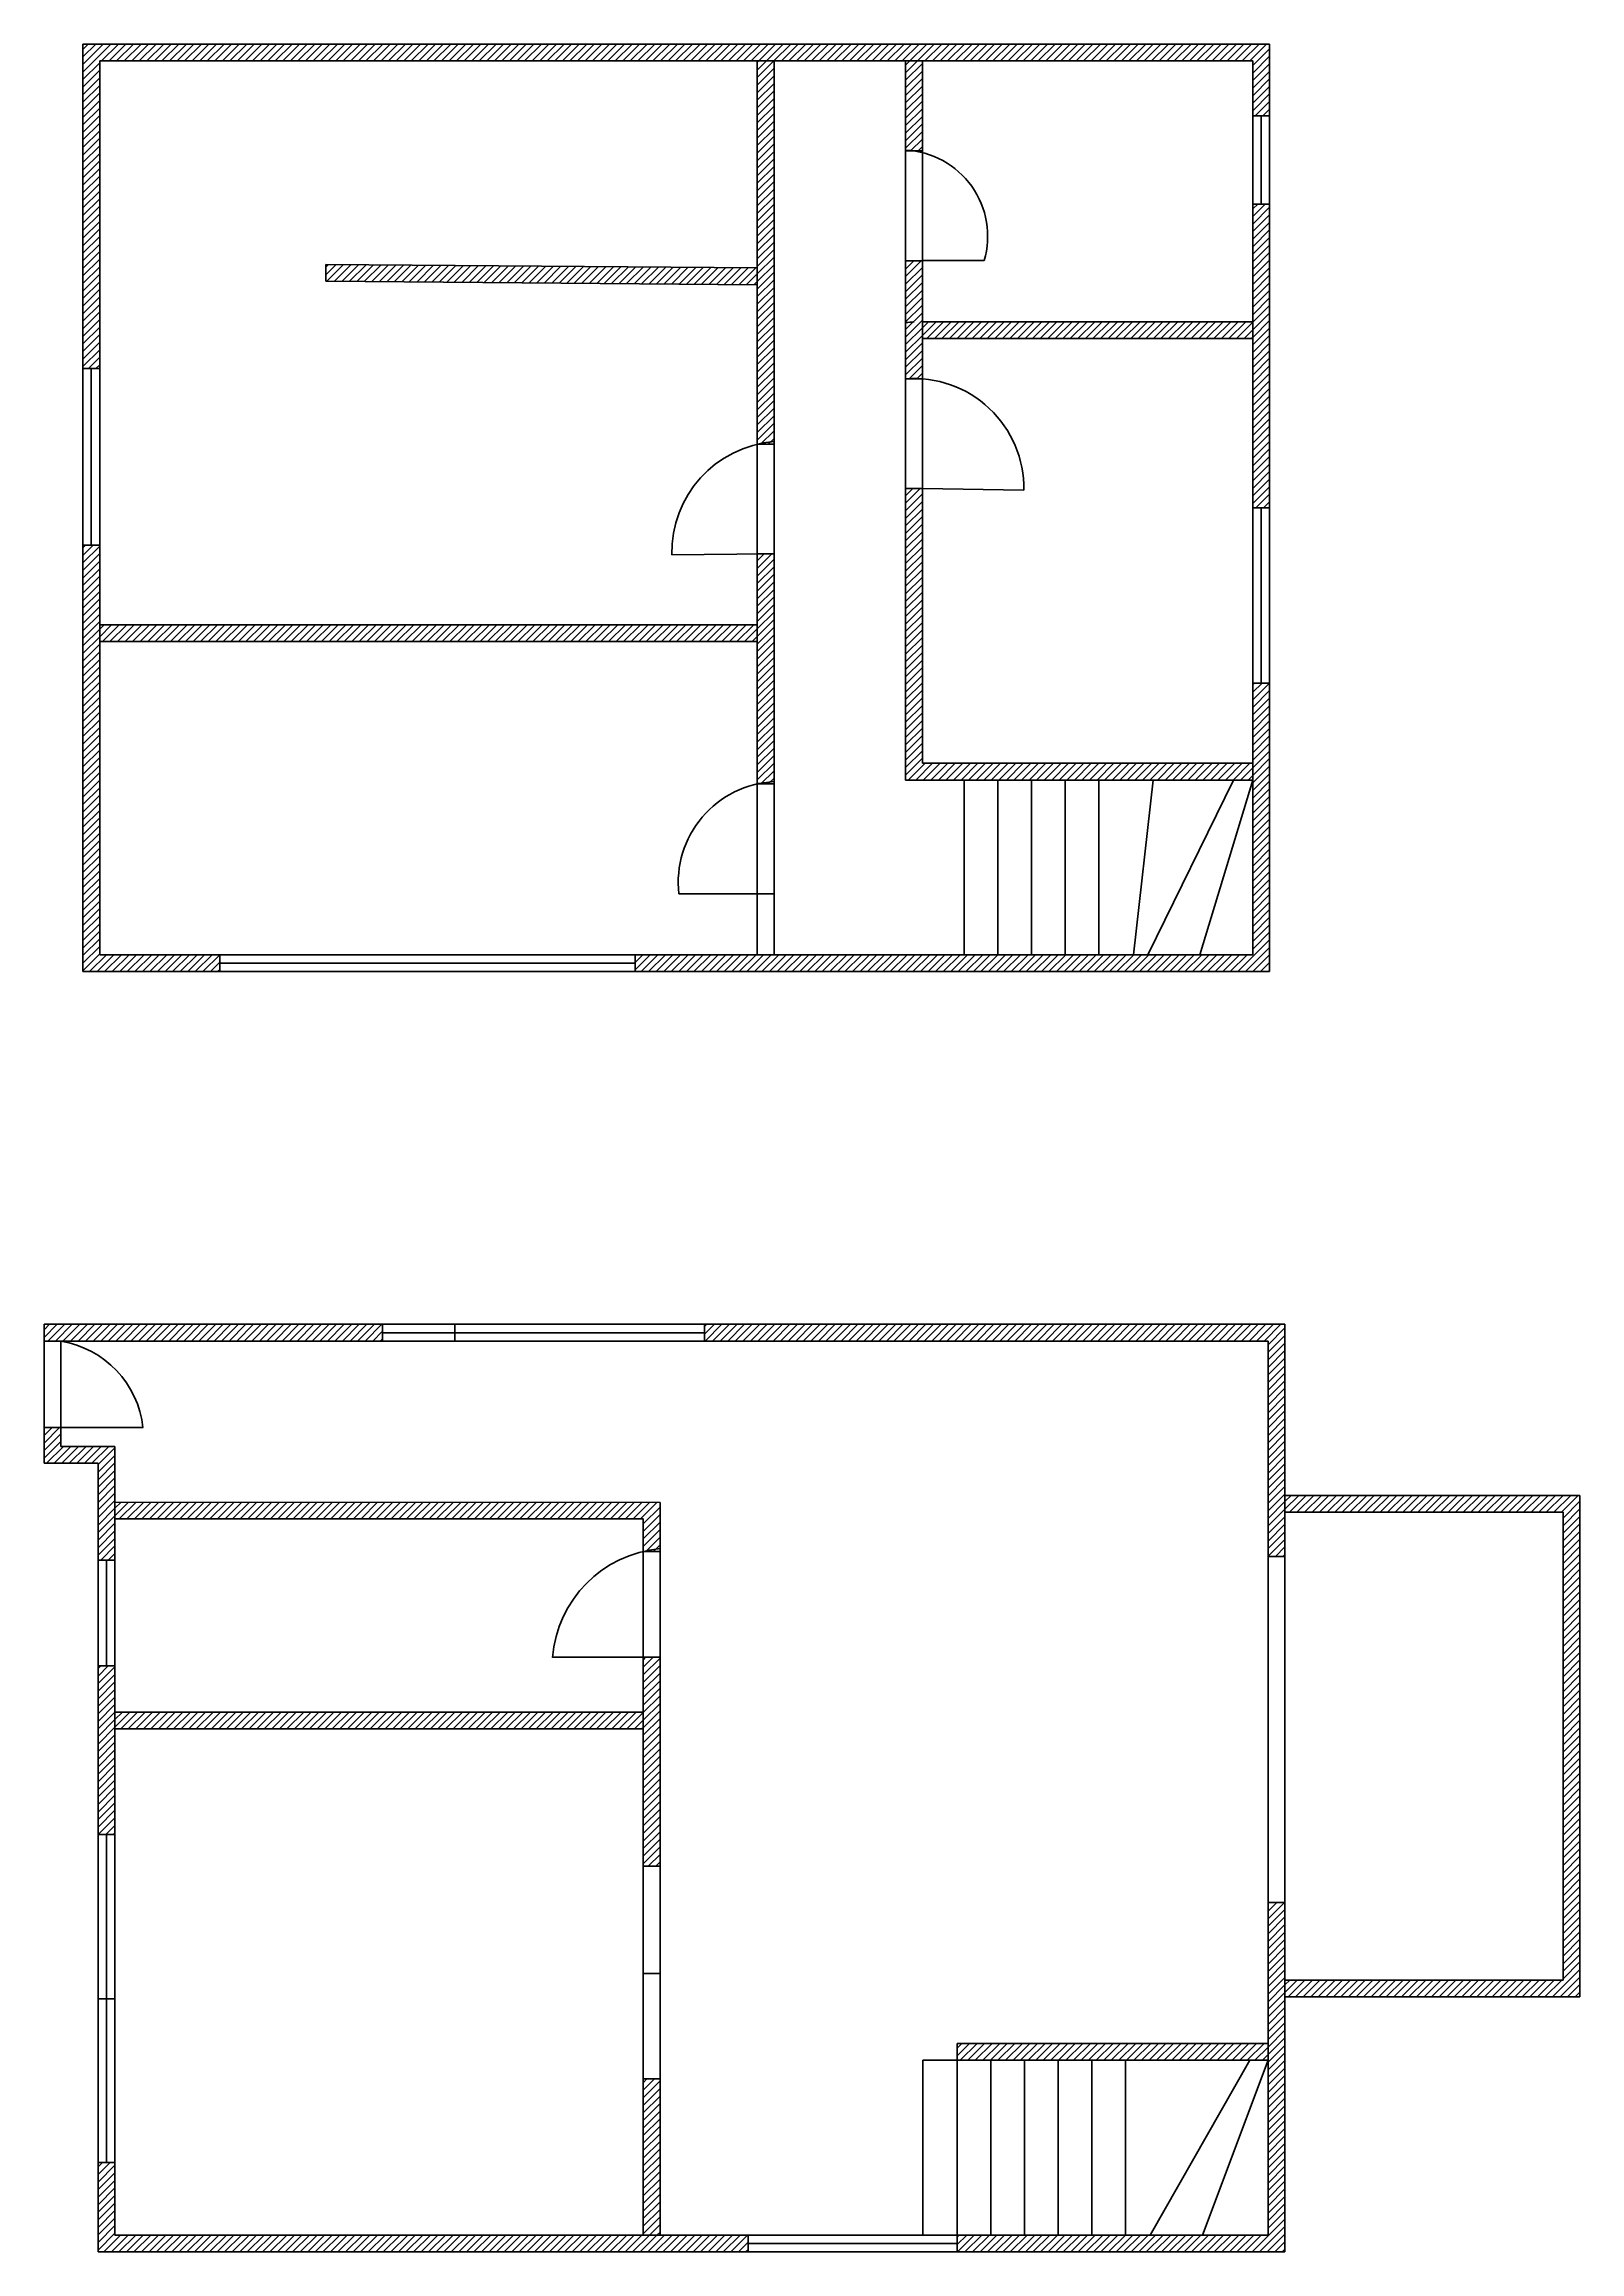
# Model space of a CAD drawing. Header units: millimetres. Extents: x 499912 to 1304232, y 32694 to 196796.
# Drawn here: x 1247185 to 1304232, y 92071 to 174107 of the extents above; entities that cross this region are included whole.
import ezdxf

# ---------------------------------------------------------------- set-up
doc = ezdxf.new("R2010")
doc.units = ezdxf.units.MM
doc.layers.get('0').update_dxf_attribs({"lineweight": 35})
doc.styles.get("Standard").update_dxf_attribs({"font": 'arial.ttf'})
pattern_1 = [(45, (-46524390.37, -9704665.72), (-140.3165019, 140.3165019), [])]

# ---------------------------------------------------------------- blocks, each defined once
blk = doc.blocks.new('b')
h = blk.add_hatch()
h.set_pattern_fill('ANSI31', color=256)
h.paths.add_polyline_path([(879706.8, 157857.3), (879696.8, 157857.3), (879696.8, 157757), (879706.8, 157757)])
h.paths.add_polyline_path([(879706.8, 157562.1), (879696.8, 157562.1), (879696.8, 157508.9), (880083.1, 157508.9), (880083.1, 157518.9), (879706.8, 157518.9)])
h.paths.add_polyline_path([(880402.2, 157716.7), (880392.2, 157716.7), (880392.2, 157518.9), (880207.4, 157518.9), (880207.4, 157508.9), (880402.2, 157508.9)])
h.paths.add_polyline_path([(880402.2, 158060.4), (880057.3, 158060.4), (880057.3, 158050.4), (880392.2, 158050.4), (880392.2, 157922.4), (880402.2, 157922.4)])
h.paths.add_polyline_path([(879865.9, 158060.4), (879664.7, 158060.4), (879664.7, 158050.4), (879674.7, 158050.4), (879865.9, 158050.4)])
h.paths.add_polyline_path([(879706.8, 157987.8), (879674.7, 157987.8), (879674.7, 157999), (879664.7, 157999), (879664.7, 157977.8), (879696.8, 157977.8), (879696.8, 157920.2), (879706.8, 157920.2)])
h = blk.add_hatch()
h.set_pattern_fill('ANSI31', color=256)
h.paths.add_polyline_path([(880577.5, 157958.7), (880402.2, 157958.7), (880402.2, 157948.7), (880567.5, 157948.7), (880567.5, 157670.5), (880402.2, 157670.5), (880402.2, 157660.5), (880577.5, 157660.5)])
h = blk.add_hatch()
h.set_pattern_fill('ANSI31', color=256)
h.paths.add_polyline_path([(880030.8, 157954.4), (879706.8, 157954.7), (879706.8, 157944.7), (880020.8, 157944.7), (880020.8, 157925.4), (880030.8, 157925.4)])
h.paths.add_polyline_path([(880030.8, 157862.4), (880020.8, 157862.4), (880020.8, 157829.8), (880020.8, 157738.2), (880030.8, 157738.2), (880030.8, 157829.8)])
h.paths.add_polyline_path([(880030.8, 157611.7), (880020.8, 157611.7), (880020.8, 157518.9), (880030.8, 157518.9)])
h.paths.add_polyline_path([(880392.2, 157632.8), (880207.4, 157632.8), (880207.4, 157622.8), (880392.2, 157622.8)])
h = blk.add_hatch()
h.set_pattern_fill('ANSI31', color=256)
h.paths.add_polyline_path([(880020.8, 157829.8), (879706.8, 157829.8), (879706.8, 157819.8), (879995.2, 157819.8), (880020.8, 157819.8)])
for p, q in [((879664.7, 158060.4), (879664.7, 157977.8)), ((880402.2, 158060.4), (879664.7, 158060.4)), ((879865.9, 158060.4), (879865.9, 158050.4)), ((880057.3, 158060.4), (880057.3, 158050.4)), ((880402.2, 157716.7), (880402.2, 158060.4)), ((879664.7, 158050.4), (879674.7, 158050.4)), ((880392.2, 158050.4), (879674.7, 158050.4)), ((879674.7, 158050.4), (879674.7, 157987.8)), ((879865.9, 158055.4), (880057.3, 158055.4)), ((880392.2, 157726.7), (880392.2, 158050.4)), ((879664.7, 158022.3), (879664.7, 158032.3)), ((879664.7, 157999), (879674.7, 157999)), ((879674.7, 157999), (879723.5, 157999)), ((879674.7, 157987.8), (879706.8, 157987.8)), ((879674.7, 157987.8), (879684.7, 157987.8)), ((879706.8, 157987.8), (879706.8, 157726.7)), ((879664.7, 157977.8), (879696.8, 157977.8)), ((879696.8, 157977.8), (879696.8, 157716.7)), ((880402.2, 157958.7), (880577.5, 157958.7)), ((880577.5, 157958.7), (880577.5, 157660.5)), ((879706.8, 157954.7), (880030.8, 157954.4)), ((879706.8, 157944.7), (880020.8, 157944.7)), ((880020.8, 157829.8), (880020.8, 157944.7)), ((880030.8, 157829.8), (880030.8, 157954.4)), ((880402.2, 157948.7), (880567.5, 157948.7)), ((880567.5, 157948.7), (880567.5, 157670.5)), ((879696.8, 157920.2), (879706.8, 157920.2)), ((879701.8, 157920.2), (879701.8, 157857.3)), ((879706.8, 157920.2), (879706.8, 157857.3)), ((880020.8, 157925.4), (880030.8, 157925.4)), ((880030.8, 157925.4), (880030.8, 157862.4)), ((880392.2, 157922.4), (880402.2, 157922.4)), ((880402.2, 157922.4), (880402.2, 157716.7)), ((879696.8, 157878.2), (879696.8, 157888.2)), ((879706.8, 157857.3), (879696.8, 157857.3)), ((880020.8, 157862.4), (879966.9, 157862.4)), ((880030.8, 157862.4), (880020.8, 157862.4)), ((879706.8, 157829.8), (880020.8, 157829.8)), ((880020.8, 157829.8), (880020.8, 157518.9)), ((880030.8, 157829.8), (880030.8, 157518.9)), ((879706.8, 157819.8), (879995.2, 157819.8)), ((879995.2, 157819.8), (880020.8, 157819.8)), ((879696.8, 157757), (879706.8, 157757)), ((879701.8, 157659.4), (879701.8, 157757)), ((880020.8, 157738.2), (880030.8, 157738.2)), ((879706.8, 157726.7), (879706.8, 157518.9)), ((880392.2, 157726.7), (880392.2, 157518.9)), ((879696.8, 157716.7), (879696.8, 157508.9)), ((880402.2, 157716.7), (880392.2, 157716.7)), ((880402.2, 157716.7), (880402.2, 157508.9)), ((880020.8, 157674.4), (880030.8, 157674.4)), ((880567.5, 157670.5), (880402.2, 157670.5)), ((879696.8, 157659.4), (879706.8, 157659.4)), ((879701.8, 157562.1), (879701.8, 157659.4)), ((880577.5, 157660.5), (880402.2, 157660.5)), ((880207.4, 157632.8), (880392.2, 157632.8)), ((880207.4, 157632.8), (880207.4, 157622.8)), ((880207.4, 157622.8), (880187.1, 157622.8)), ((880187.1, 157622.8), (880187.1, 157518.9)), ((880207.4, 157622.8), (880392.2, 157622.8)), ((880207.4, 157622.8), (880207.4, 157518.9)), ((880227.4, 157622.8), (880227.4, 157518.9)), ((880247.4, 157622.8), (880247.4, 157518.9)), ((880267.4, 157622.8), (880267.4, 157518.9)), ((880287.4, 157622.8), (880287.4, 157518.9)), ((880307.4, 157622.8), (880307.4, 157518.9)), ((880381.3, 157622.8), (880322.1, 157518.9)), ((880392.2, 157622.8), (880353.2, 157518.9)), ((880020.8, 157611.7), (880030.8, 157611.7)), ((879696.8, 157562.1), (879706.8, 157562.1)), ((879706.8, 157518.9), (880392.2, 157518.9)), ((880083.1, 157518.9), (880083.1, 157508.9)), ((880083.1, 157513.9), (880207.4, 157513.9)), ((880207.4, 157508.9), (880207.4, 157518.9)), ((879696.8, 157508.9), (880402.2, 157508.9)), ((880083.1, 157508.9), (880207.4, 157508.9))]:
    blk.add_line(p, q)
for centre, radius, start, end in [((879665.4, 157992.7), 58.4, 6.1452, 80.8125), ((880037.2, 157856.8), 70.5, 95.1763, 175.4839)]:
    blk.add_arc(centre, radius, start, end)
blk = doc.blocks.new('c')
for p, q in [((764687.9, 157768.5), (764687.9, 157833.8)), ((764687.9, 157833.8), (764697.9, 157833.8)), ((764697.9, 157768.5), (764697.9, 157833.8)), ((764687.9, 157768.5), (764697.9, 157768.5))]:
    blk.add_line(p, q)

msp = doc.modelspace()

# ---------------------------------------------------------------- hatches: boundary and pattern name
h = msp.add_hatch()
h.set_pattern_fill('ANSI31', color=256, scale=62.5)
h.set_pattern_definition(pattern_1)
h.paths.add_polyline_path([(1249249, 173482), (1292084, 173482), (1292084, 171440), (1292709, 171440), (1292709, 174107), (1248624, 174107), (1248624, 162049), (1249249, 162049)])
h.paths.add_polyline_path([(1292709, 168164), (1292084, 168164), (1292084, 156874), (1292709, 156874)])
h.paths.add_polyline_path([(1292084, 163792), (1279811, 163792), (1279811, 163167), (1292084, 163167)], flags=17)
h.paths.add_polyline_path([(1279811, 166062), (1279186, 166062), (1279186, 161671), (1279811, 161671)])
h.paths.add_polyline_path([(1279811, 173482), (1279186, 173482), (1279186, 170140), (1279811, 170140)], flags=17)
h.paths.add_polyline_path([(1274299, 173482), (1273674, 173482), (1273674, 159240), (1274299, 159240)])
h.paths.add_polyline_path([(1273674, 165794), (1257651, 165920), (1257646, 165295), (1273674, 165169)], flags=17)
h.paths.add_polyline_path([(1274299, 155163), (1273674, 155163), (1273674, 146616), (1274299, 146616)])
h.paths.add_polyline_path([(1273674, 152530), (1249249, 152530), (1249249, 151905), (1273674, 151905)])
h.paths.add_polyline_path([(1249249, 155486), (1248624, 155486), (1248624, 139642), (1253714, 139642), (1253714, 140267), (1249249, 140267)])
h.paths.add_polyline_path([(1292709, 150367), (1292084, 150367), (1292084, 140267), (1269140, 140267), (1269140, 139642), (1292709, 139642)])
h = msp.add_hatch()
h.set_pattern_fill('ANSI31', color=256, scale=62.5)
h.set_pattern_definition(pattern_1)
h.paths.add_polyline_path([(1279811, 157594), (1279186, 157594), (1279186, 147386), (1279185, 146761), (1292084, 146761), (1292084, 147386), (1280651, 147386), (1279811, 147386)])

# ---------------------------------------------------------------- linework, layer by layer
for p, q in [((1248624, 174107), (1292709, 174107)), ((1248624, 139642), (1248624, 174107)), ((1292709, 139642), (1292709, 174107)), ((1249249, 173482), (1292084, 173482)), ((1249249, 140267), (1249249, 173482)), ((1267428, 173482), (1270667, 173482)), ((1273674, 140267), (1273674, 173482)), ((1274299, 140267), (1274299, 173482)), ((1279186, 147386), (1279186, 173482)), ((1279811, 147386), (1279811, 173482)), ((1292084, 140267), (1292084, 173482)), ((1292084, 171440), (1292709, 171440)), ((1292396, 168164), (1292396, 171440)), ((1292084, 168164), (1292709, 168164)), ((1257651, 165920), (1257646, 165295)), ((1273674, 165794), (1257651, 165920)), ((1273674, 165794), (1273674, 165794)), ((1279811, 166062), (1282104, 166062)), ((1273669, 165169), (1257646, 165295)), ((1279811, 163792), (1292084, 163792)), ((1279811, 163167), (1292084, 163167)), ((1248624, 155486), (1248624, 162049)), ((1248624, 162049), (1249249, 162049)), ((1248937, 155486), (1248937, 162049)), ((1273674, 159240), (1274299, 159240)), ((1279811, 157594), (1283581, 157538)), ((1292709, 156874), (1292084, 156874)), ((1292396, 150367), (1292396, 156874)), ((1292709, 150367), (1292709, 156874)), ((1249249, 155486), (1248624, 155486)), ((1270500, 155133), (1274120, 155163)), ((1273674, 155163), (1274299, 155163)), ((1249249, 152530), (1273674, 152530)), ((1249249, 151905), (1273674, 151905)), ((1292084, 150367), (1292709, 150367)), ((1279186, 147386), (1279185, 146761)), ((1280651, 147386), (1279811, 147386)), ((1280651, 147386), (1292084, 147386)), ((1279185, 146761), (1292084, 146761)), ((1281367, 146761), (1281367, 140267)), ((1282617, 146761), (1282617, 140267)), ((1283867, 146761), (1283867, 140267)), ((1285117, 146761), (1285117, 140267)), ((1286367, 146761), (1286367, 140267)), ((1288380, 146761), (1287657, 140267)), ((1291369, 146761), (1288187, 140267)), ((1292084, 146761), (1290116, 140267)), ((1270762, 142538), (1274265, 142538)), ((1248624, 139642), (1292709, 139642)), ((1249249, 140267), (1292084, 140267)), ((1253714, 140267), (1253714, 139642)), ((1253714, 139955), (1269146, 139955)), ((1253714, 139642), (1269140, 139642)), ((1269140, 139642), (1269140, 140267)), ((1262445, 126535), (1262445, 125910))]:
    msp.add_line(p, q)
for centre, radius, start, end in [((1279025, 166966), 3209, 343.6464, 87.1083), ((1279025, 166966), 3209, 272.8917, 278.50098), ((1279494, 157597), 4086, 359.17137, 94.32338), ((1274639, 155215), 4139, 94.71181, 181.12924), ((1274495, 142951), 3756, 92.99506, 186.30476)]:
    msp.add_arc(centre, radius, start, end)

# ---------------------------------------------------------------- block references
at = {"xscale": 62.5, "yscale": 62.5, "zscale": 62.5}
for name, p in [('c', (-46513809, -9694472)), ('c', (-46513809, -9702941)), ('c', (-46519321, -9717996)), ('b', (-53731862, -9752237))]:
    msp.add_blockref(name, p, dxfattribs=at)

# ---------------------------------------------------------------- texts
at = {"char_height": 2.5, "attachment_point": 1}
for s, width, insert in [('Habitacion', 2543, (1255003, 162540)), ('Cocina', 6156.85, (1256381, 162691)), ('Habitacion', 4541.07, (1257546, 161149))]:
    msp.add_mtext_dynamic_manual_height_columns(s, width=width, gutter_width=12.5, heights=[0], dxfattribs=dict(at, insert=insert))

doc.saveas('drawing.dxf')
